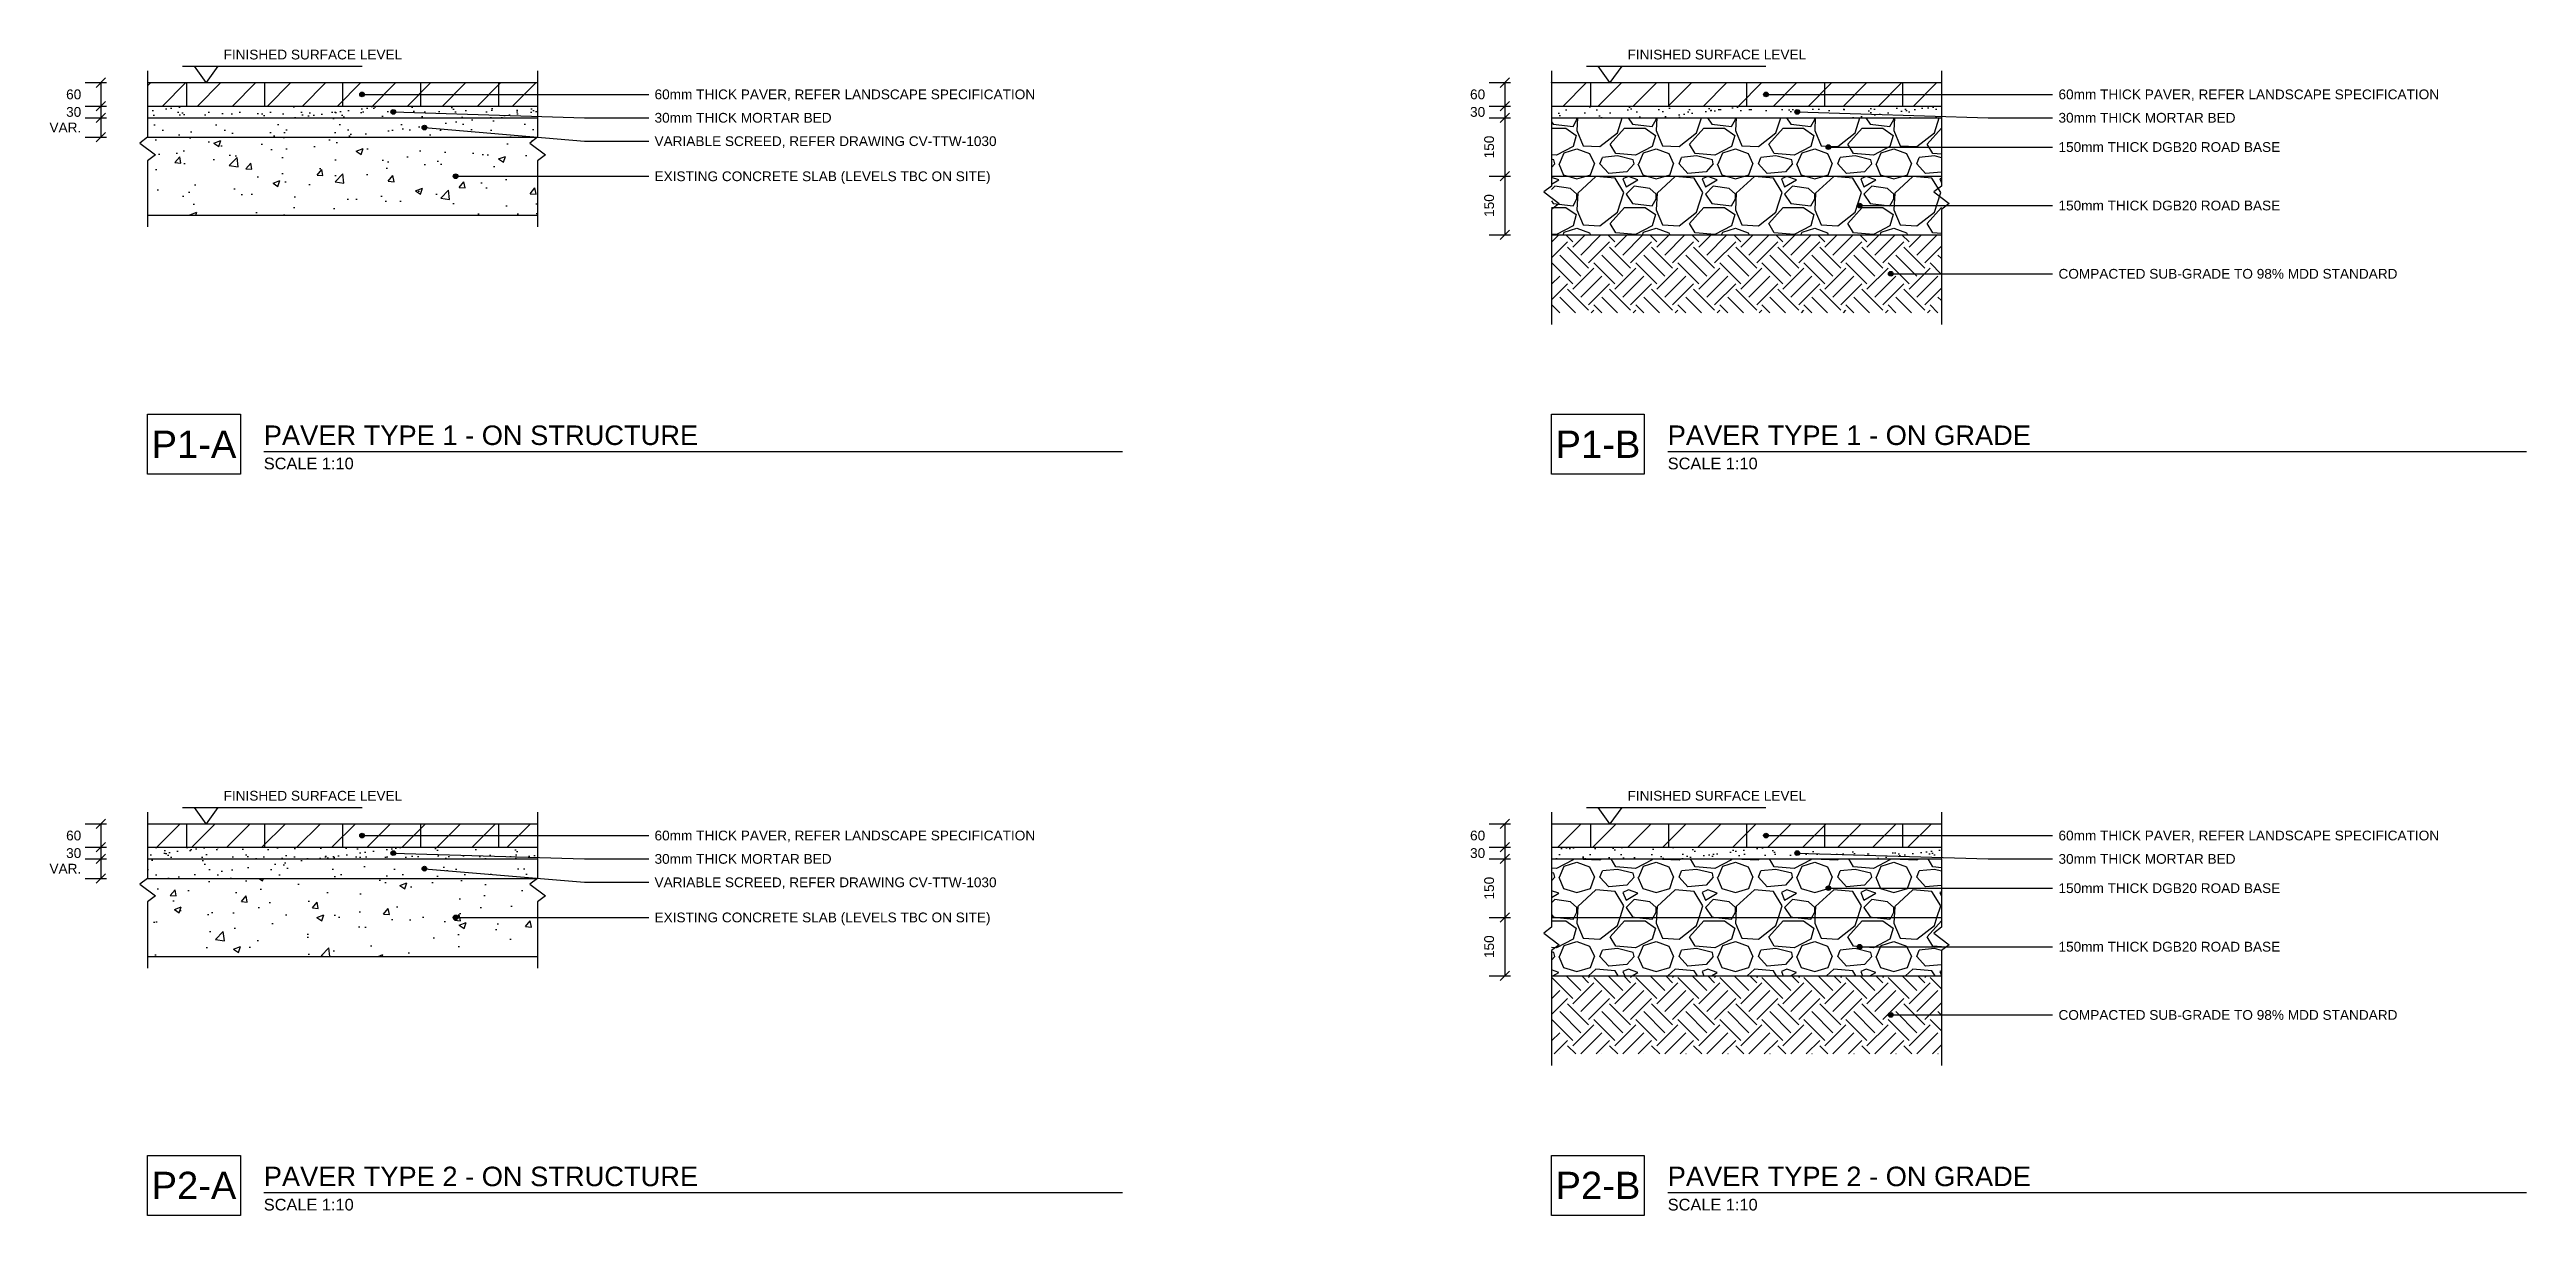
# Model space of a CAD drawing. Header units: millimetres. Extents: x 149 to 12543, y -3304 to -234.
# Drawn here: x 149 to 6500, y -3304 to -315 of the extents above; entities that cross this region are included whole.
import ezdxf
from ezdxf.enums import TextEntityAlignment as Align

# ---------------------------------------------------------------- set-up
doc = ezdxf.new("R2010")
doc.units = ezdxf.units.MM
doc.header["$LTSCALE"] = 10
for name, color, linetype in [('PAVE-ANNO', 2, 'Continuous'), ('PAVE-BREAK', 7, 'Continuous'), ('PAVE-CONC', 8, 'Continuous'), ('PAVE-DIM', 3, 'Continuous'), ('PAVE-MORTAR', 8, 'Continuous'), ('PAVE-OUTLINE', 7, 'Continuous'), ('PAVE-PAVER', 1, 'Continuous'), ('PAVE-ROADBASE', 8, 'Continuous'), ('PAVE-SCREED', 9, 'Continuous'), ('PAVE-SUBGRADE', 8, 'Continuous'), ('PAVE-TITLE', 1, 'Continuous')]:
    doc.layers.add(name, color=color, linetype=linetype)
doc.styles.add('PAVE-TEXT', font='arial.ttf')

msp = doc.modelspace()

# ---------------------------------------------------------------- texts
at = {"layer": 'PAVE-ANNO', "style": 'PAVE-TEXT'}
for p in [(595, -348), (4195, -348), (595, -2248), (4195, -2248)]:
    msp.add_text('FINISHED SURFACE LEVEL', height=25, dxfattribs=at).set_placement(p, align=Align.BOTTOM_LEFT)
for s, p in [('60mm THICK PAVER, REFER LANDSCAPE SPECIFICATION', (1700, -430)), ('60mm THICK PAVER, REFER LANDSCAPE SPECIFICATION', (5300, -430)), ('30mm THICK MORTAR BED', (1700, -490)), ('30mm THICK MORTAR BED', (5300, -490)), ('VARIABLE SCREED, REFER DRAWING CV-TTW-1030', (1700, -550)), ('150mm THICK DGB20 ROAD BASE', (5300, -565)), ('EXISTING CONCRETE SLAB (LEVELS TBC ON SITE)', (1700, -640)), ('150mm THICK DGB20 ROAD BASE', (5300, -715)), ('COMPACTED SUB-GRADE TO 98% MDD STANDARD', (5300, -890)), ('60mm THICK PAVER, REFER LANDSCAPE SPECIFICATION', (1700, -2330)), ('60mm THICK PAVER, REFER LANDSCAPE SPECIFICATION', (5300, -2330)), ('30mm THICK MORTAR BED', (1700, -2390)), ('30mm THICK MORTAR BED', (5300, -2390)), ('VARIABLE SCREED, REFER DRAWING CV-TTW-1030', (1700, -2450)), ('150mm THICK DGB20 ROAD BASE', (5300, -2465)), ('EXISTING CONCRETE SLAB (LEVELS TBC ON SITE)', (1700, -2540)), ('150mm THICK DGB20 ROAD BASE', (5300, -2615)), ('COMPACTED SUB-GRADE TO 98% MDD STANDARD', (5300, -2790))]:
    msp.add_text(s, height=25, dxfattribs=at).set_placement(p, align=Align.MIDDLE_LEFT)
at = {"layer": 'PAVE-DIM', "style": 'PAVE-TEXT'}
for s, p in [('60', (230, -430)), ('60', (3830, -430)), ('VAR.', (230, -515)), ('30', (230, -475)), ('30', (3830, -475)), ('60', (230, -2330)), ('60', (3830, -2330)), ('VAR.', (230, -2415)), ('30', (230, -2375)), ('30', (3830, -2375))]:
    msp.add_text(s, height=25, dxfattribs=at).set_placement(p, align=Align.MIDDLE_RIGHT)
for p in [(3860, -565), (3860, -715), (3860, -2465), (3860, -2615)]:
    msp.add_text('150', height=25, rotation=90, dxfattribs=at).set_placement(p, align=Align.BOTTOM_CENTER)
at = {"layer": 'PAVE-TITLE', "style": 'PAVE-TEXT'}
for s, p in [('P1-A', (519, -1327)), ('P1-B', (4119, -1327)), ('P2-A', (519, -3227)), ('P2-B', (4119, -3227))]:
    msp.add_text(s, height=70, dxfattribs=at).set_placement(p, align=Align.MIDDLE_CENTER)
for s, height, p in [('PAVER TYPE 1 - ON STRUCTURE', 50, (698, -1303.9)), ('PAVER TYPE 1 - ON GRADE', 50, (4298, -1303.9)), ('SCALE 1:10', 30, (698, -1376.3)), ('SCALE 1:10', 30, (4298, -1376.3)), ('PAVER TYPE 2 - ON STRUCTURE', 50, (698, -3203.9)), ('PAVER TYPE 2 - ON GRADE', 50, (4298, -3203.9)), ('SCALE 1:10', 30, (698, -3276.3)), ('SCALE 1:10', 30, (4298, -3276.3))]:
    msp.add_text(s, height=height, dxfattribs=at).set_placement(p, align=Align.MIDDLE_LEFT)

# ---------------------------------------------------------------- hatches: boundary and pattern name
at = {"layer": 'PAVE-ANNO'}
h = msp.add_hatch(color=256, dxfattribs=at)
edge = h.paths.add_edge_path()
edge.add_arc((950, -430), 6, 0, 360)
h = msp.add_hatch(color=256, dxfattribs=at)
edge = h.paths.add_edge_path()
edge.add_arc((4550, -430), 6, 0, 360)
h = msp.add_hatch(color=256, dxfattribs=at)
edge = h.paths.add_edge_path()
edge.add_arc((1030, -475), 6, 0, 360)
h = msp.add_hatch(color=256, dxfattribs=at)
edge = h.paths.add_edge_path()
edge.add_arc((4630, -475), 6, 0, 360)
h = msp.add_hatch(color=256, dxfattribs=at)
edge = h.paths.add_edge_path()
edge.add_arc((1110, -515), 6, 0, 360)
h = msp.add_hatch(color=256, dxfattribs=at)
edge = h.paths.add_edge_path()
edge.add_arc((4710, -565), 6, 0, 360)
h = msp.add_hatch(color=256, dxfattribs=at)
edge = h.paths.add_edge_path()
edge.add_arc((1190, -640), 6, 0, 360)
h = msp.add_hatch(color=256, dxfattribs=at)
edge = h.paths.add_edge_path()
edge.add_arc((4790, -715), 6, 0, 360)
h = msp.add_hatch(color=256, dxfattribs=at)
edge = h.paths.add_edge_path()
edge.add_arc((4870, -890), 6, 0, 360)
h = msp.add_hatch(color=256, dxfattribs=at)
edge = h.paths.add_edge_path()
edge.add_arc((950, -2330), 6, 0, 360)
h = msp.add_hatch(color=256, dxfattribs=at)
edge = h.paths.add_edge_path()
edge.add_arc((4550, -2330), 6, 0, 360)
h = msp.add_hatch(color=256, dxfattribs=at)
edge = h.paths.add_edge_path()
edge.add_arc((1030, -2375), 6, 0, 360)
h = msp.add_hatch(color=256, dxfattribs=at)
edge = h.paths.add_edge_path()
edge.add_arc((1110, -2415), 6, 0, 360)
h = msp.add_hatch(color=256, dxfattribs=at)
edge = h.paths.add_edge_path()
edge.add_arc((4630, -2375), 6, 0, 360)
h = msp.add_hatch(color=256, dxfattribs=at)
edge = h.paths.add_edge_path()
edge.add_arc((4710, -2465), 6, 0, 360)
h = msp.add_hatch(color=256, dxfattribs=at)
edge = h.paths.add_edge_path()
edge.add_arc((1190, -2540), 6, 0, 360)
h = msp.add_hatch(color=256, dxfattribs=at)
edge = h.paths.add_edge_path()
edge.add_arc((4790, -2615), 6, 0, 360)
h = msp.add_hatch(color=256, dxfattribs=at)
edge = h.paths.add_edge_path()
edge.add_arc((4870, -2790), 6, 0, 360)
at = {"layer": 'PAVE-CONC'}
h = msp.add_hatch(dxfattribs=at)
h.set_pattern_fill('AR-CONC', color=256)
h.paths.add_polyline_path([(400, -540), (1400, -540), (1400, -740), (400, -740)])
h = msp.add_hatch(dxfattribs=at)
h.set_pattern_fill('AR-CONC', color=256)
h.paths.add_polyline_path([(400, -2440), (1400, -2440), (1400, -2640), (400, -2640)])
at = {"layer": 'PAVE-MORTAR'}
h = msp.add_hatch(dxfattribs=at)
h.set_pattern_fill('AR-SAND', color=256)
h.paths.add_polyline_path([(400, -460), (1400, -460), (1400, -490), (400, -490)])
h = msp.add_hatch(dxfattribs=at)
h.set_pattern_fill('AR-SAND', color=256)
h.paths.add_polyline_path([(4000, -460), (5000, -460), (5000, -490), (4000, -490)])
h = msp.add_hatch(dxfattribs=at)
h.set_pattern_fill('AR-SAND', color=256)
h.paths.add_polyline_path([(400, -2360), (1400, -2360), (1400, -2390), (400, -2390)])
h = msp.add_hatch(dxfattribs=at)
h.set_pattern_fill('AR-SAND', color=256)
h.paths.add_polyline_path([(4000, -2360), (5000, -2360), (5000, -2390), (4000, -2390)])
at = {"layer": 'PAVE-PAVER'}
h = msp.add_hatch(dxfattribs=at)
h.set_pattern_fill('ANSI31', color=256, scale=20)
h.paths.add_polyline_path([(400, -400), (1400, -400), (1400, -460), (400, -460)])
h = msp.add_hatch(dxfattribs=at)
h.set_pattern_fill('ANSI31', color=256, scale=20)
h.paths.add_polyline_path([(4000, -400), (5000, -400), (5000, -460), (4000, -460)])
h = msp.add_hatch(dxfattribs=at)
h.set_pattern_fill('ANSI31', color=256, scale=20)
h.paths.add_polyline_path([(400, -2300), (1400, -2300), (1400, -2360), (400, -2360)])
h = msp.add_hatch(dxfattribs=at)
h.set_pattern_fill('ANSI31', color=256, scale=20)
h.paths.add_polyline_path([(4000, -2300), (5000, -2300), (5000, -2360), (4000, -2360)])
at = {"layer": 'PAVE-ROADBASE'}
h = msp.add_hatch(dxfattribs=at)
h.set_pattern_fill('GRAVEL', color=256, scale=8)
h.paths.add_polyline_path([(4000, -490), (5000, -490), (5000, -640), (4000, -640)])
h = msp.add_hatch(dxfattribs=at)
h.set_pattern_fill('GRAVEL', color=256, scale=8)
h.paths.add_polyline_path([(4000, -640), (5000, -640), (5000, -790), (4000, -790)])
h = msp.add_hatch(dxfattribs=at)
h.set_pattern_fill('GRAVEL', color=256, scale=8)
h.paths.add_polyline_path([(4000, -2390), (5000, -2390), (5000, -2540), (4000, -2540)])
h = msp.add_hatch(dxfattribs=at)
h.set_pattern_fill('GRAVEL', color=256, scale=8)
h.paths.add_polyline_path([(4000, -2540), (5000, -2540), (5000, -2690), (4000, -2690)])
at = {"layer": 'PAVE-SCREED'}
h = msp.add_hatch(dxfattribs=at)
h.set_pattern_fill('AR-SAND', color=256, scale=2)
h.paths.add_polyline_path([(400, -490), (1400, -490), (1400, -540), (400, -540)])
h = msp.add_hatch(dxfattribs=at)
h.set_pattern_fill('AR-SAND', color=256, scale=2)
h.paths.add_polyline_path([(400, -2390), (1400, -2390), (1400, -2440), (400, -2440)])
at = {"layer": 'PAVE-SUBGRADE'}
h = msp.add_hatch(dxfattribs=at)
h.set_pattern_fill('EARTH', color=256, scale=12, angle=45)
h.paths.add_polyline_path([(4000, -790), (5000, -790), (5000, -990), (4000, -990)])
h = msp.add_hatch(dxfattribs=at)
h.set_pattern_fill('EARTH', color=256, scale=12, angle=45)
h.paths.add_polyline_path([(4000, -2690), (5000, -2690), (5000, -2890), (4000, -2890)])

# ---------------------------------------------------------------- linework, layer by layer
at = {"layer": 'PAVE-ANNO'}
for p, q in [((490, -358), (950, -358)), ((4090, -358), (4550, -358)), ((490, -2258), (950, -2258)), ((4090, -2258), (4550, -2258))]:
    msp.add_line(p, q, dxfattribs=at)
for points in [[(550, -400), (520, -358), (580, -358)], [(4150, -400), (4120, -358), (4180, -358)], [(550, -2300), (520, -2258), (580, -2258)], [(4150, -2300), (4120, -2258), (4180, -2258)]]:
    msp.add_lwpolyline(points, close=True, dxfattribs=at)
for points in [[(950, -430), (1520, -430), (1685, -430)], [(4550, -430), (5120, -430), (5285, -430)], [(1030, -475), (1520, -490), (1685, -490)], [(4630, -475), (5120, -490), (5285, -490)], [(1110, -515), (1520, -550), (1685, -550)], [(4710, -565), (5120, -565), (5285, -565)], [(1190, -640), (1520, -640), (1685, -640)], [(4790, -715), (5120, -715), (5285, -715)], [(4870, -890), (5120, -890), (5285, -890)], [(950, -2330), (1520, -2330), (1685, -2330)], [(4550, -2330), (5120, -2330), (5285, -2330)], [(1030, -2375), (1520, -2390), (1685, -2390)], [(4630, -2375), (5120, -2390), (5285, -2390)], [(1110, -2415), (1520, -2450), (1685, -2450)], [(4710, -2465), (5120, -2465), (5285, -2465)], [(1190, -2540), (1520, -2540), (1685, -2540)], [(4790, -2615), (5120, -2615), (5285, -2615)], [(4870, -2790), (5120, -2790), (5285, -2790)]]:
    msp.add_lwpolyline(points, dxfattribs=at)
for centre in [(950, -430), (4550, -430), (1030, -475), (4630, -475), (1110, -515), (4710, -565), (1190, -640), (4790, -715), (4870, -890), (950, -2330), (4550, -2330), (1030, -2375), (1110, -2415), (4630, -2375), (4710, -2465), (1190, -2540), (4790, -2615), (4870, -2790)]:
    msp.add_circle(centre, 6, dxfattribs=at)
at = {"layer": 'PAVE-BREAK'}
for points in [[(400, -370), (400, -540), (380, -555), (420, -585), (400, -600), (400, -770)], [(1400, -370), (1400, -540), (1380, -555), (1420, -585), (1400, -600), (1400, -770)], [(4000, -370), (4000, -665), (3980, -680), (4020, -710), (4000, -725), (4000, -1020)], [(5000, -370), (5000, -665), (4980, -680), (5020, -710), (5000, -725), (5000, -1020)], [(400, -2270), (400, -2440), (380, -2455), (420, -2485), (400, -2500), (400, -2670)], [(1400, -2270), (1400, -2440), (1380, -2455), (1420, -2485), (1400, -2500), (1400, -2670)], [(4000, -2270), (4000, -2565), (3980, -2580), (4020, -2610), (4000, -2625), (4000, -2920)], [(5000, -2270), (5000, -2565), (4980, -2580), (5020, -2610), (5000, -2625), (5000, -2920)]]:
    msp.add_lwpolyline(points, dxfattribs=at)
at = {"layer": 'PAVE-DIM'}
for p, q in [((240, -400), (295, -400)), ((268, -412), (292, -388)), ((280, -400), (280, -460)), ((3840, -400), (3895, -400)), ((3868, -412), (3892, -388)), ((3880, -400), (3880, -460)), ((240, -460), (295, -460)), ((240, -460), (295, -460)), ((240, -490), (295, -490)), ((240, -490), (295, -490)), ((268, -472), (292, -448)), ((268, -472), (292, -448)), ((268, -502), (292, -478)), ((268, -502), (292, -478)), ((280, -460), (280, -490)), ((280, -490), (280, -540)), ((3840, -460), (3895, -460)), ((3840, -460), (3895, -460)), ((3840, -490), (3895, -490)), ((3840, -490), (3895, -490)), ((3868, -472), (3892, -448)), ((3868, -472), (3892, -448)), ((3868, -502), (3892, -478)), ((3868, -502), (3892, -478)), ((3880, -460), (3880, -490)), ((3880, -490), (3880, -640)), ((240, -540), (295, -540)), ((268, -552), (292, -528)), ((3868, -652), (3892, -628)), ((3868, -652), (3892, -628)), ((3840, -640), (3895, -640)), ((3840, -640), (3895, -640)), ((3880, -640), (3880, -790)), ((3840, -790), (3895, -790)), ((3868, -802), (3892, -778)), ((240, -2300), (295, -2300)), ((268, -2312), (292, -2288)), ((268, -2372), (292, -2348)), ((268, -2372), (292, -2348)), ((280, -2300), (280, -2360)), ((3840, -2300), (3895, -2300)), ((3868, -2312), (3892, -2288)), ((3868, -2372), (3892, -2348)), ((3868, -2372), (3892, -2348)), ((3880, -2300), (3880, -2360)), ((240, -2360), (295, -2360)), ((240, -2360), (295, -2360)), ((240, -2390), (295, -2390)), ((240, -2390), (295, -2390)), ((268, -2402), (292, -2378)), ((268, -2402), (292, -2378)), ((280, -2360), (280, -2390)), ((280, -2390), (280, -2440)), ((3840, -2360), (3895, -2360)), ((3840, -2360), (3895, -2360)), ((3840, -2390), (3895, -2390)), ((3840, -2390), (3895, -2390)), ((3868, -2402), (3892, -2378)), ((3868, -2402), (3892, -2378)), ((3880, -2360), (3880, -2390)), ((3880, -2390), (3880, -2540)), ((240, -2440), (295, -2440)), ((268, -2452), (292, -2428)), ((3840, -2540), (3895, -2540)), ((3840, -2540), (3895, -2540)), ((3868, -2552), (3892, -2528)), ((3868, -2552), (3892, -2528)), ((3880, -2540), (3880, -2690)), ((3840, -2690), (3895, -2690)), ((3868, -2702), (3892, -2678))]:
    msp.add_line(p, q, dxfattribs=at)
at = {"layer": 'PAVE-OUTLINE'}
for p, q in [((400, -400), (1400, -400)), ((500, -400), (500, -460)), ((700, -400), (700, -460)), ((900, -400), (900, -460)), ((1100, -400), (1100, -460)), ((1300, -400), (1300, -460)), ((4000, -400), (5000, -400)), ((4100, -400), (4100, -460)), ((4300, -400), (4300, -460)), ((4500, -400), (4500, -460)), ((4700, -400), (4700, -460)), ((4900, -400), (4900, -460)), ((400, -460), (1400, -460)), ((400, -460), (1400, -460)), ((400, -490), (1400, -490)), ((400, -490), (1400, -490)), ((4000, -460), (5000, -460)), ((4000, -460), (5000, -460)), ((4000, -490), (5000, -490)), ((4000, -490), (5000, -490)), ((400, -540), (1400, -540)), ((400, -540), (1400, -540)), ((4000, -640), (5000, -640)), ((4000, -640), (5000, -640)), ((400, -740), (1400, -740)), ((4000, -790), (5000, -790)), ((4000, -790), (5000, -790)), ((400, -2300), (1400, -2300)), ((500, -2300), (500, -2360)), ((700, -2300), (700, -2360)), ((900, -2300), (900, -2360)), ((1100, -2300), (1100, -2360)), ((1300, -2300), (1300, -2360)), ((4000, -2300), (5000, -2300)), ((4100, -2300), (4100, -2360)), ((4300, -2300), (4300, -2360)), ((4500, -2300), (4500, -2360)), ((4700, -2300), (4700, -2360)), ((4900, -2300), (4900, -2360)), ((400, -2360), (1400, -2360)), ((400, -2360), (1400, -2360)), ((400, -2390), (1400, -2390)), ((400, -2390), (1400, -2390)), ((4000, -2360), (5000, -2360)), ((4000, -2360), (5000, -2360)), ((4000, -2390), (5000, -2390)), ((4000, -2390), (5000, -2390)), ((400, -2440), (1400, -2440)), ((400, -2440), (1400, -2440)), ((4000, -2540), (5000, -2540)), ((4000, -2540), (5000, -2540)), ((400, -2640), (1400, -2640)), ((4000, -2690), (5000, -2690)), ((4000, -2690), (5000, -2690))]:
    msp.add_line(p, q, dxfattribs=at)
at = {"layer": 'PAVE-TITLE'}
for p, q in [((698, -1345.5), (2900, -1345.5)), ((4298, -1345.5), (6500, -1345.5)), ((698, -3245.5), (2900, -3245.5)), ((4298, -3245.5), (6500, -3245.5))]:
    msp.add_line(p, q, dxfattribs=at)
for points in [[(400, -1250), (638, -1250), (638, -1404), (400, -1404)], [(4000, -1250), (4238, -1250), (4238, -1404), (4000, -1404)], [(400, -3150), (638, -3150), (638, -3304), (400, -3304)], [(4000, -3150), (4238, -3150), (4238, -3304), (4000, -3304)]]:
    msp.add_lwpolyline(points, close=True, dxfattribs=at)

msp.set_redraw_order([(e.dxf.handle, doc.entitydb.next_handle()) for e in msp.query("TEXT MTEXT ATTDEF DIMENSION ARC_DIMENSION")])  # texts and dimensions are drawn at this point

doc.saveas('drawing.dxf')
